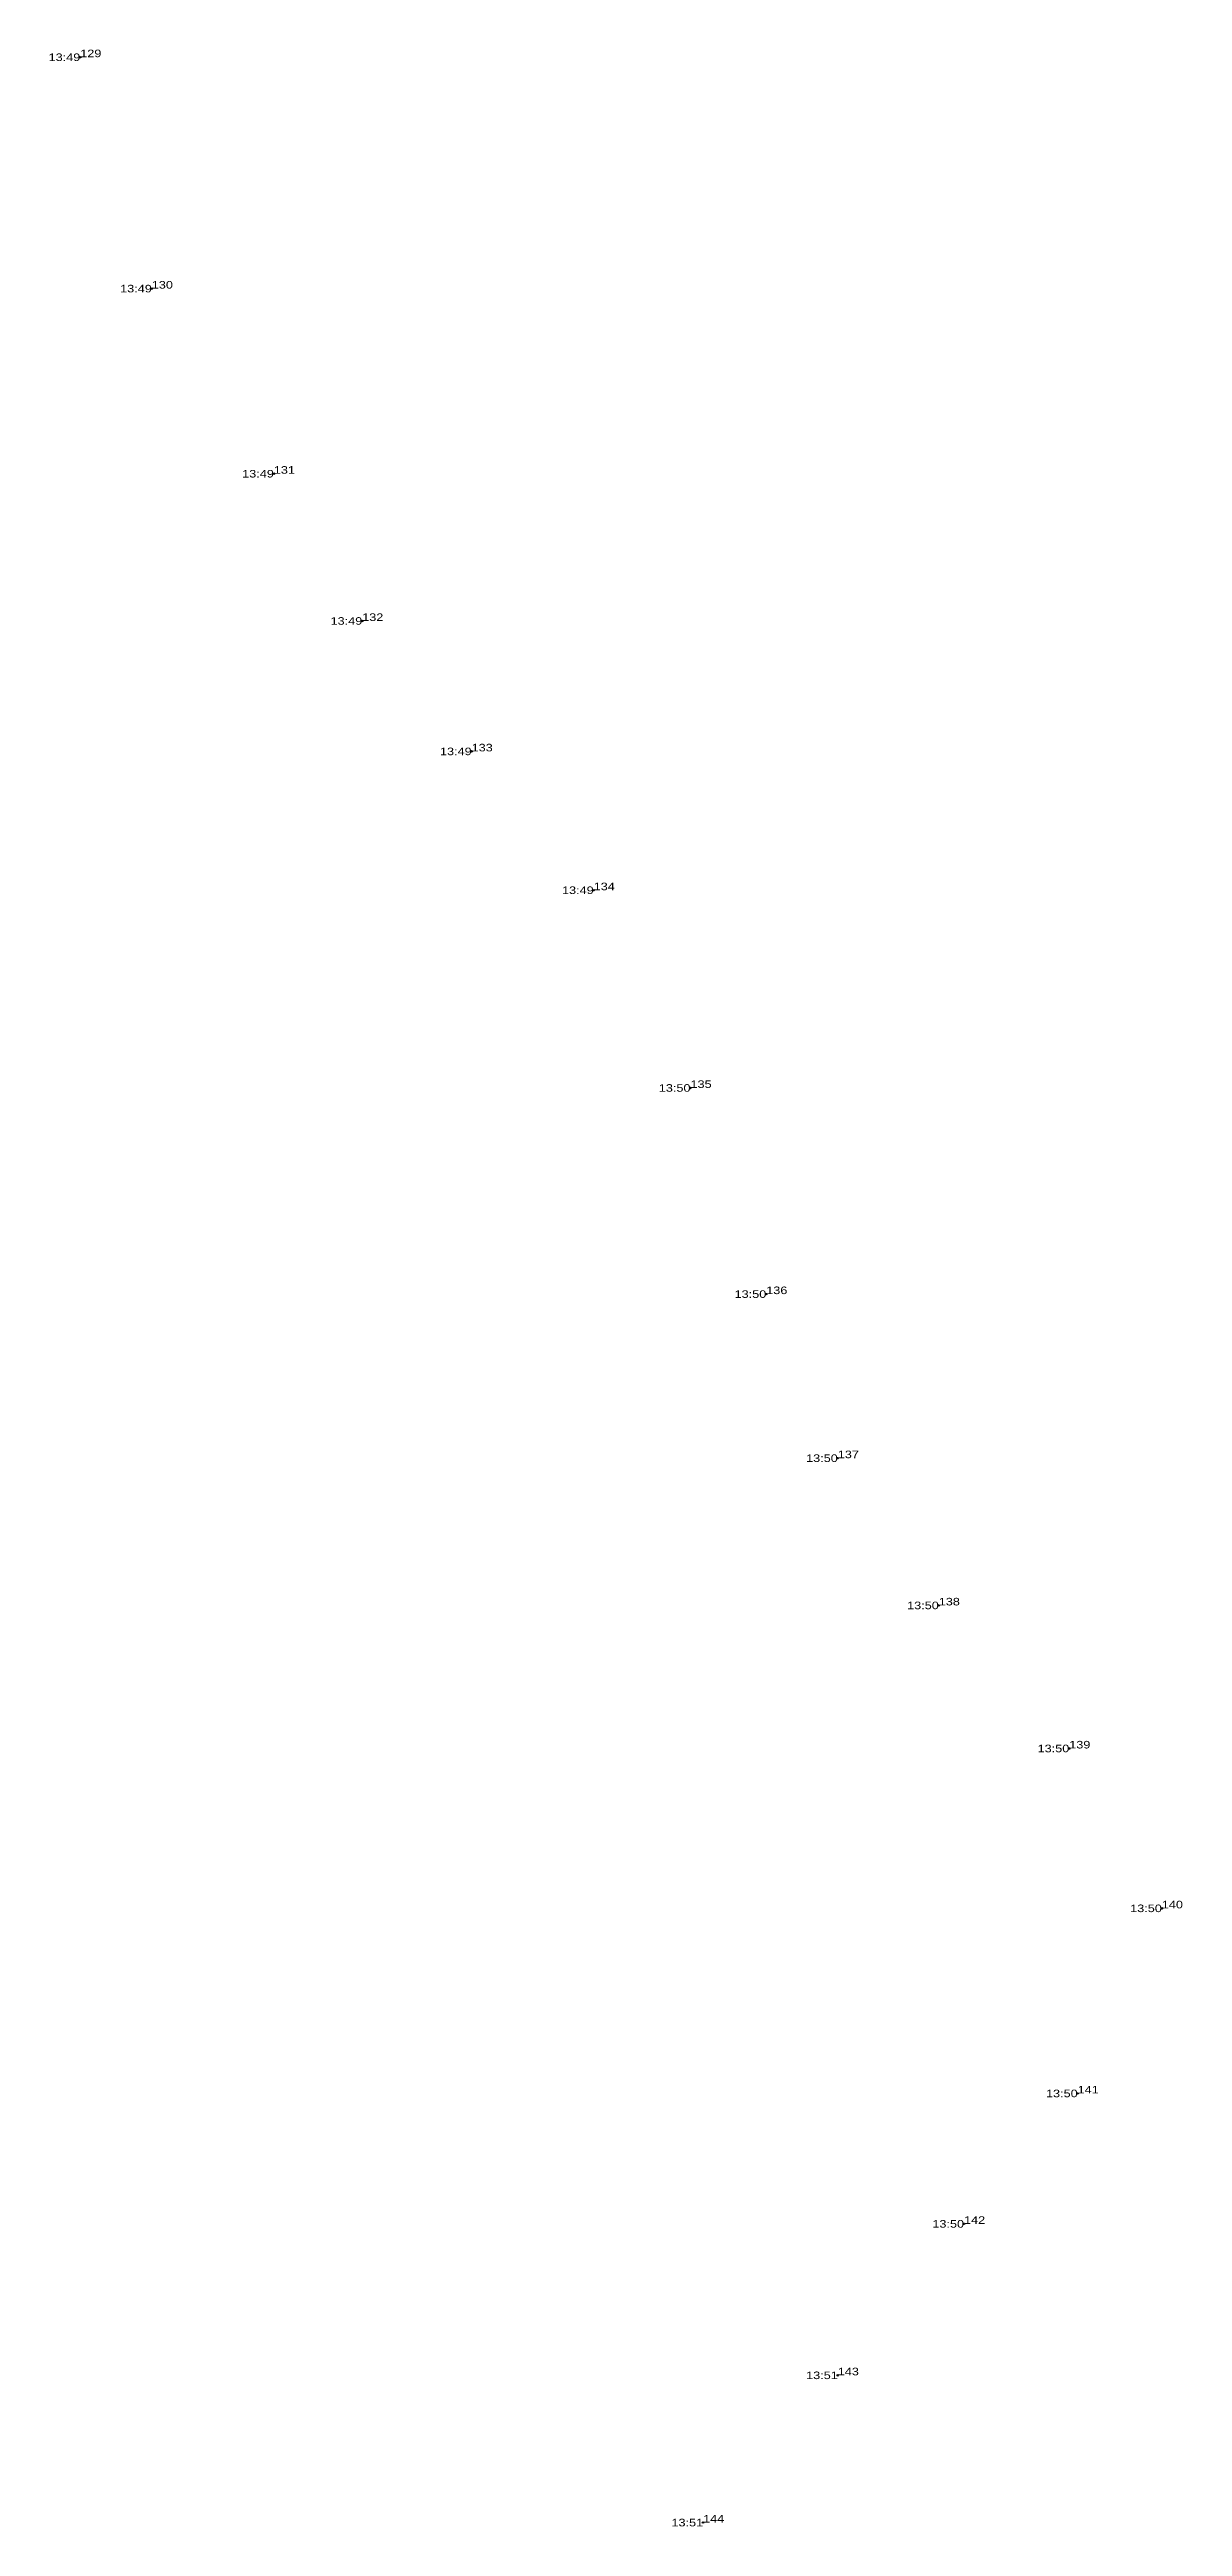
# Model space of a CAD drawing. Header units: metres. Extents: x 550325 to 553729, y 1817152 to 1819613.
# Drawn here: x 553460 to 553729, y 1817286 to 1817875 of the extents above; entities that cross this region are included whole.
import ezdxf
from ezdxf.enums import TextEntityAlignment as Align

# ---------------------------------------------------------------- set-up
doc = ezdxf.new("R2010")
doc.units = ezdxf.units.M
doc.header["$LTSCALE"] = 0.72
doc.header["$PDMODE"] = 32
doc.header["$PDSIZE"] = 0.36
for name, color, linetype in [('12', 7, 'Continuous'), ('7', 7, 'Continuous'), ('9', 7, 'Continuous')]:
    doc.layers.add(name, color=color, linetype=linetype)

msp = doc.modelspace()

# ---------------------------------------------------------------- texts
at = {"layer": '12', "width": 1.25}
for s, p in [('129', (553467, 1817873)), ('130', (553484, 1817818)), ('131', (553513, 1817774)), ('132', (553534, 1817739)), ('133', (553560, 1817708)), ('134', (553589, 1817675)), ('135', (553612, 1817628)), ('136', (553630, 1817579)), ('137', (553647, 1817540)), ('138', (553671, 1817505)), ('139', (553702, 1817471)), ('140', (553724, 1817433)), ('141', (553704, 1817389)), ('142', (553677, 1817358)), ('143', (553647, 1817322)), ('144', (553615, 1817287))]:
    msp.add_text(s, height=1.8, dxfattribs=at).set_placement(p)
at = {"layer": '9', "width": 1.25}
for s, p in [('13:49', (553467.01, 1817872.1)), ('13:49', (553484.01, 1817817.1)), ('13:49', (553513.01, 1817773.1)), ('13:49', (553534.01, 1817738.1)), ('13:49', (553560.01, 1817707.1)), ('13:49', (553589.01, 1817674.1)), ('13:50', (553612.01, 1817627.1)), ('13:50', (553630.01, 1817578.1)), ('13:50', (553647.01, 1817539.1)), ('13:50', (553671.01, 1817504.1)), ('13:50', (553702.01, 1817470.1)), ('13:50', (553724.01, 1817432.1)), ('13:50', (553704.01, 1817388.1)), ('13:50', (553677.01, 1817357.1)), ('13:51', (553647.01, 1817321.1)), ('13:51', (553615.01, 1817286.1))]:
    msp.add_text(s, height=1.8, dxfattribs=at).set_placement(p, align=Align.RIGHT)

# ---------------------------------------------------------------- linework, layer by layer
at = {"layer": '7'}
for p in [(553467, 1817873), (553484, 1817818), (553513, 1817774), (553534, 1817739), (553560, 1817708), (553589, 1817675), (553612, 1817628), (553630, 1817579), (553647, 1817540), (553671, 1817505), (553702, 1817471), (553724, 1817433), (553704, 1817389), (553677, 1817358), (553647, 1817322), (553615, 1817287)]:
    msp.add_point(p, dxfattribs=at)

msp.set_redraw_order([(e.dxf.handle, doc.entitydb.next_handle()) for e in msp.query("TEXT MTEXT ATTDEF DIMENSION ARC_DIMENSION")])  # texts and dimensions are drawn at this point

doc.saveas('drawing.dxf')
